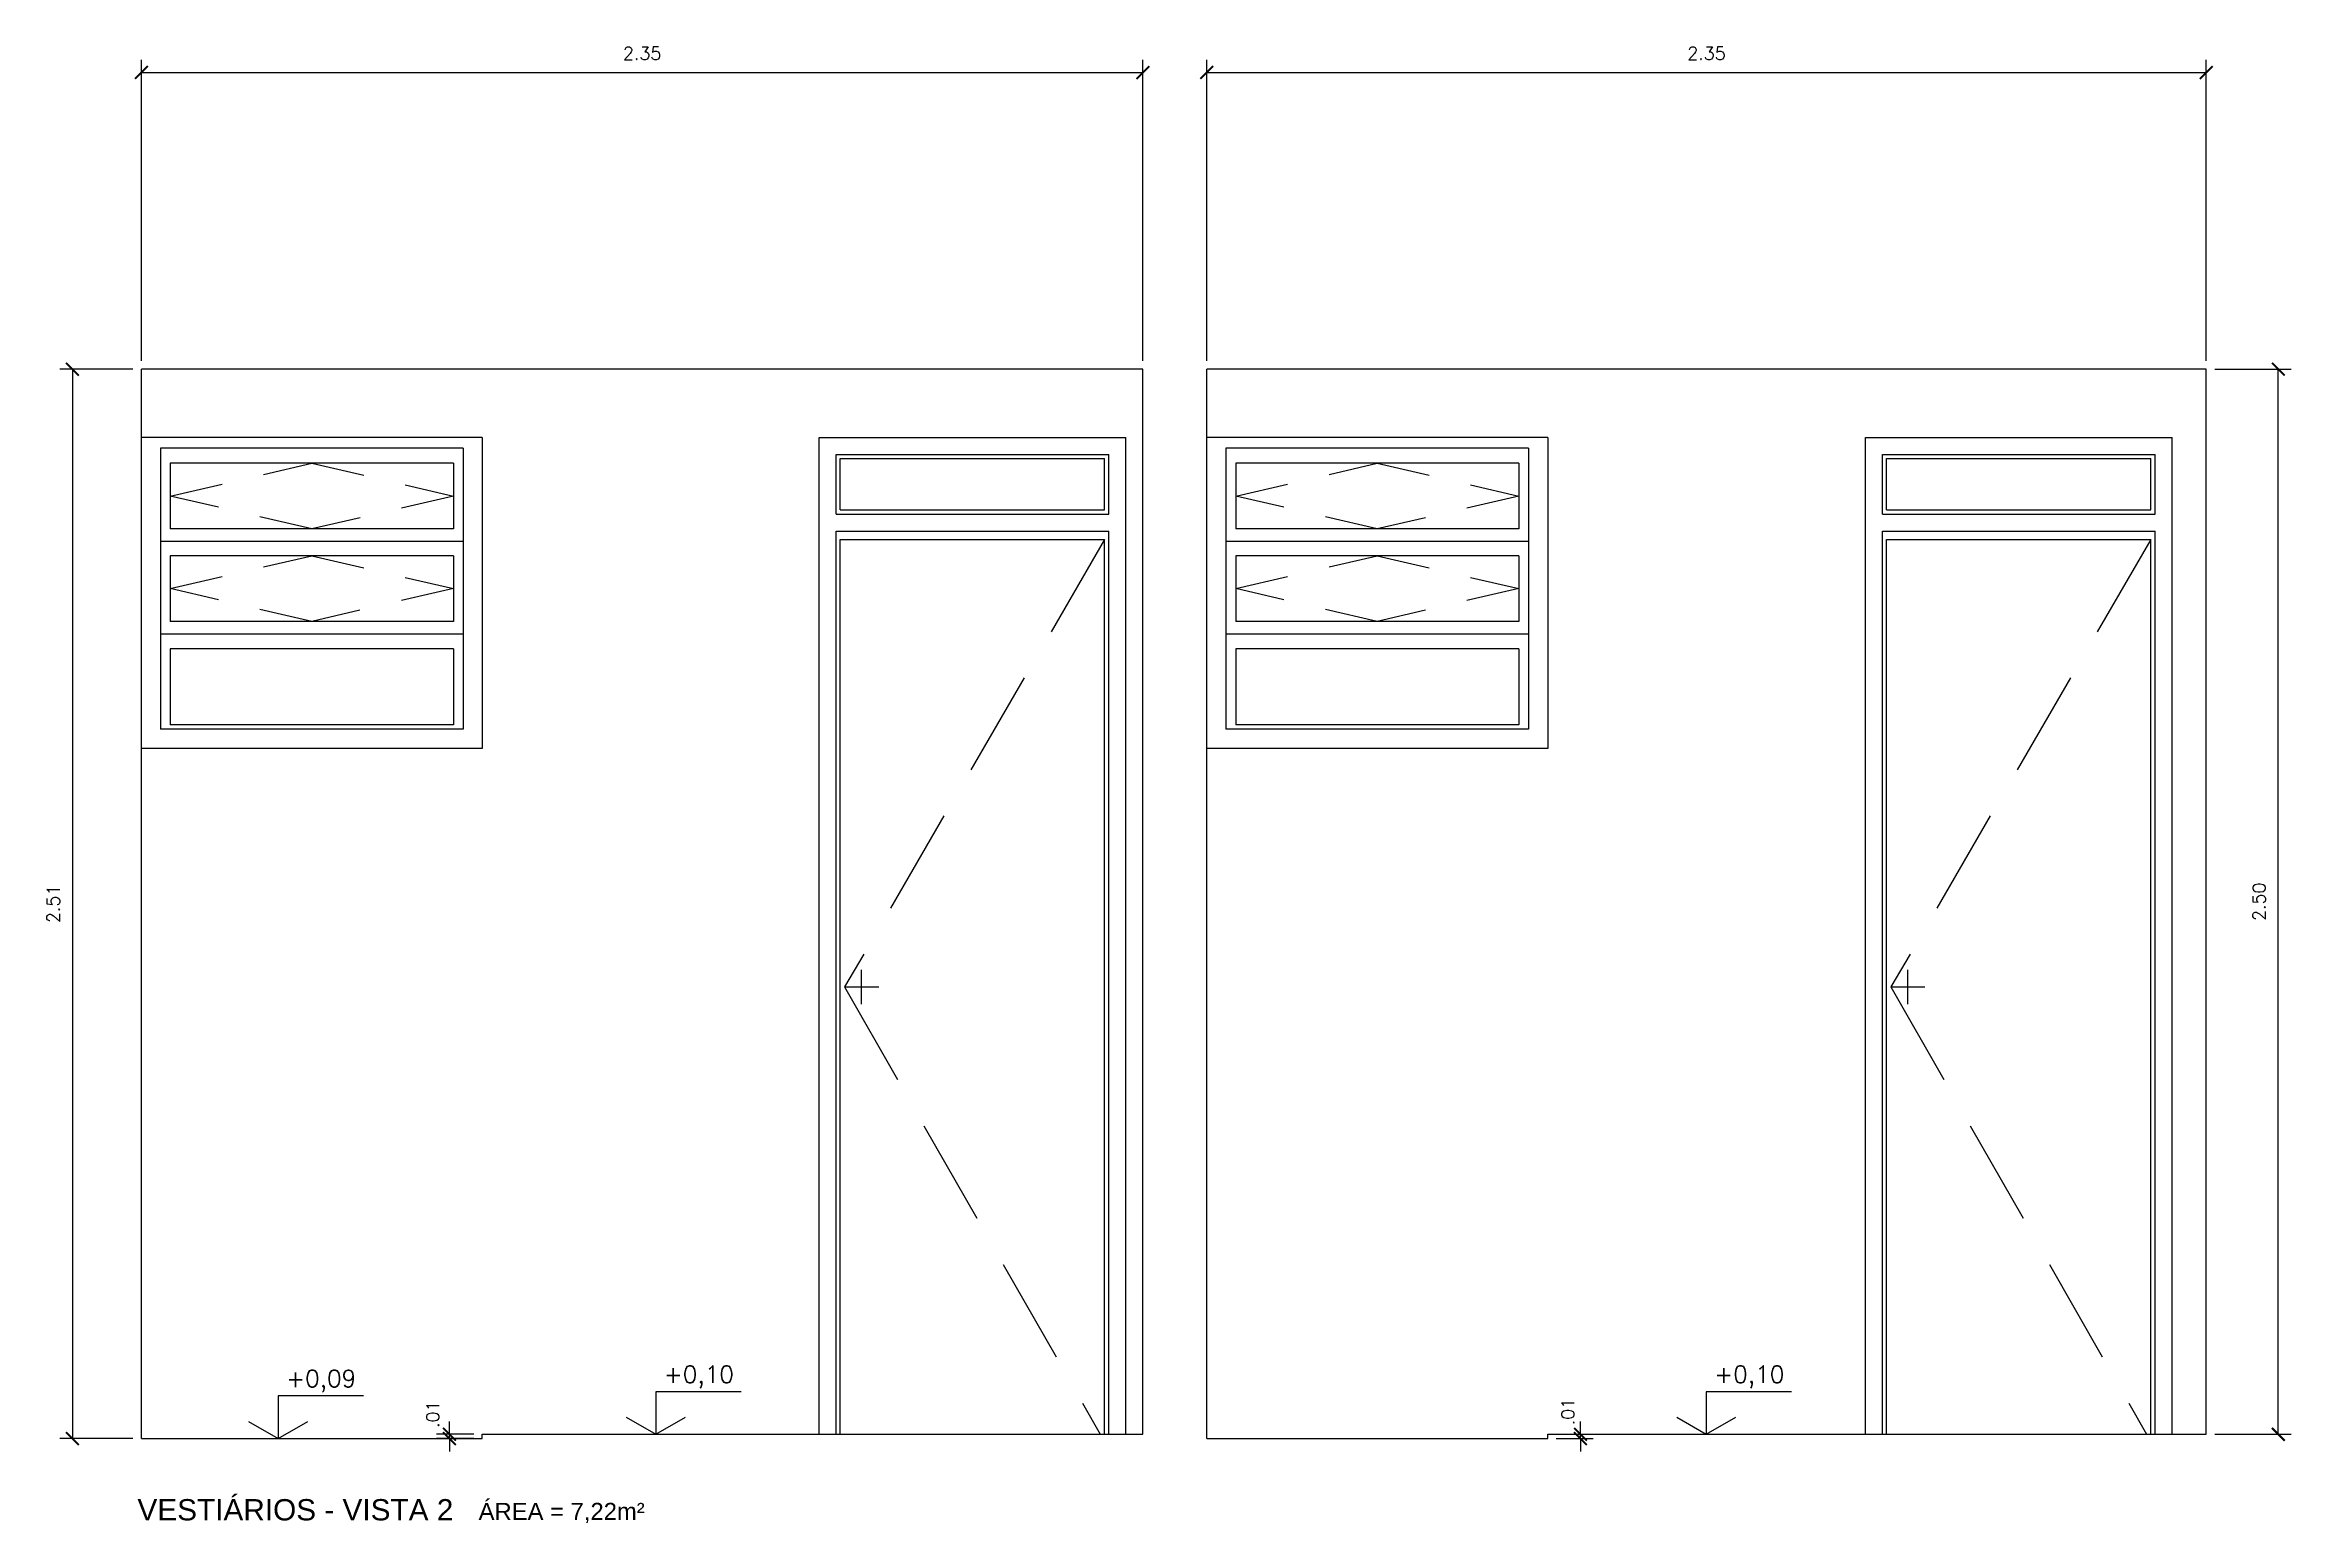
# Model space of a CAD drawing. Header units: millimetres. Extents: x 1 to 250, y 10 to 22.
# Drawn here: x 107.66 to 112.93, y 18.08 to 21.55 of the extents above; entities that cross this region are included whole.
import ezdxf

# ---------------------------------------------------------------- set-up
doc = ezdxf.new("R2010")
doc.units = ezdxf.units.MM
doc.linetypes.add('HIDDEN', pattern=[0.375, 0.25, -0.125])
for name, color, linetype in [('COTAS', 1, 'Continuous'), ('LPROJ', 7, 'HIDDEN'), ('LVISTA01', 8, 'Continuous'), ('LVISTA02', 1, 'Continuous'), ('NOTAS', 2, 'Continuous'), ('REVEST', 2, 'Continuous')]:
    doc.layers.add(name, color=color, linetype=linetype)
doc.styles.add('60-20', font='romans.shx', dxfattribs={"height": 0.03})
doc.styles.add('60-50', font='romans.shx', dxfattribs={"height": 0.075})
doc.styles.add('80-20', font='romans.shx', dxfattribs={"height": 0.04})
doc.styles.add('ARIAL', font='arial.ttf', dxfattribs={"height": 0.05})
doc.dimstyles.new('20', dxfattribs={"dimtxt": 0.1, "dimasz": 0.075, "dimexe": 0.075, "dimexo": 0.05, "dimgap": 0.075, "dimtad": 1, "dimzin": 4, "dimdsep": 46, "dimtxsty": '60-50', "dimblk1": 'ARCHTICK', "dimblk2": 'ARCHTICK', "dimsah": 1, "dimcen": 2.5, "dimclrt": 3, "dimadec": 0, "dimazin": 0, "dimtfac": 1, "dimtmove": 2, "dimatfit": 3, "dimldrblk": 'ARCHTICK', "dimfxl": 1, "dimarcsym": 0})

msp = doc.modelspace()

# ---------------------------------------------------------------- texts
at = {"layer": 'NOTAS', "color": 3, "style": '80-20'}
for s, p in [('+0,10', (109.1153, 18.4117)), ('+0,10', (111.5804, 18.4117)), ('+0,09', (108.229, 18.4017))]:
    msp.add_text(s, height=0.04, dxfattribs=at).set_placement(p)
at = {"layer": 'NOTAS', "style": 'ARIAL'}
for s, height, p in [('VESTIÁRIOS - VISTA 2', 0.05, (107.8802, 18.0888)), ('ÁREA = 7,22m²', 0.04, (108.6808, 18.09))]:
    msp.add_text(s, height=height, dxfattribs=at).set_placement(p)

# ---------------------------------------------------------------- blocks, each defined once
blk = doc.blocks.new('_ARCHTICK')
at = {"color": 0, "linetype": 'ByBlock', "const_width": 0.15}
blk.add_lwpolyline([(-0.5, -0.5), (0.5, 0.5)], dxfattribs=at)
blk = doc.blocks.new('*D66')
at = {"color": 0, "linetype": 'ByBlock'}
for p, q in [((107.8894, 20.8109), (107.8894, 21.5173)), ((110.2396, 20.8109), (110.2396, 21.5173)), ((107.8894, 21.4873), (110.2396, 21.4873))]:
    blk.add_line(p, q, dxfattribs=at)
at = {"layer": 'DEFPOINTS', "color": 0, "linetype": 'ByBlock'}
for p in [(110.2396, 21.4873), (107.8894, 20.7909), (110.2396, 20.7909)]:
    blk.add_point(p, dxfattribs=at)
at = {"color": 0, "linetype": 'ByBlock', "xscale": 0.03, "yscale": 0.03, "zscale": 0.03, "rotation": 180}
blk.add_blockref('_ARCHTICK', (107.8894, 21.4873), dxfattribs=at)
at = {"color": 0, "linetype": 'ByBlock', "xscale": 0.03, "yscale": 0.03, "zscale": 0.03}
blk.add_blockref('_ARCHTICK', (110.2396, 21.4873), dxfattribs=at)
at = {"color": 3, "linetype": 'ByBlock', "insert": (109.0645, 21.5323), "char_height": 0.03, "attachment_point": 5, "style": '60-20'}
blk.add_mtext('2.35', dxfattribs=at)
blk = doc.blocks.new('*D67')
at = {"color": 0, "linetype": 'ByBlock'}
for p, q in [((110.3896, 20.8109), (110.3896, 21.5173)), ((112.7349, 20.8109), (112.7349, 21.5173)), ((110.3896, 21.4873), (112.7349, 21.4873))]:
    blk.add_line(p, q, dxfattribs=at)
at = {"layer": 'DEFPOINTS', "color": 0, "linetype": 'ByBlock'}
for p in [(112.7349, 21.4873), (110.3896, 20.7909), (112.7349, 20.7909)]:
    blk.add_point(p, dxfattribs=at)
at = {"color": 0, "linetype": 'ByBlock', "xscale": 0.03, "yscale": 0.03, "zscale": 0.03, "rotation": 180}
blk.add_blockref('_ARCHTICK', (110.3896, 21.4873), dxfattribs=at)
at = {"color": 0, "linetype": 'ByBlock', "xscale": 0.03, "yscale": 0.03, "zscale": 0.03}
blk.add_blockref('_ARCHTICK', (112.7349, 21.4873), dxfattribs=at)
at = {"color": 3, "linetype": 'ByBlock', "insert": (111.5623, 21.5323), "char_height": 0.03, "attachment_point": 5, "style": '60-20'}
blk.add_mtext('2.35', dxfattribs=at)
blk = doc.blocks.new('*D191')
at = {"color": 0, "linetype": 'ByBlock'}
for p, q in [((107.8694, 20.7909), (107.6977, 20.7909)), ((107.7277, 20.7909), (107.7277, 18.2809)), ((107.8694, 18.2809), (107.6977, 18.2809))]:
    blk.add_line(p, q, dxfattribs=at)
at = {"layer": 'DEFPOINTS', "color": 0, "linetype": 'ByBlock'}
for p in [(107.8894, 20.7909), (107.7277, 18.2809), (107.8894, 18.2809)]:
    blk.add_point(p, dxfattribs=at)
at = {"color": 0, "linetype": 'ByBlock', "xscale": 0.03, "yscale": 0.03, "zscale": 0.03}
for p, rotation in [((107.7277, 20.7909), 90), ((107.7277, 18.2809), 270)]:
    blk.add_blockref('_ARCHTICK', p, dxfattribs=dict(at, rotation=rotation))
at = {"color": 3, "linetype": 'ByBlock', "insert": (107.6827, 19.5359), "char_height": 0.03, "attachment_point": 5, "rotation": 90, "style": '60-20'}
blk.add_mtext('2.51', dxfattribs=at)
blk = doc.blocks.new('*D192')
at = {"color": 0, "linetype": 'ByBlock'}
for p, q in [((108.6694, 18.2909), (108.5821, 18.2909)), ((108.6121, 18.2909), (108.6121, 18.3209)), ((108.6121, 18.2809), (108.6121, 18.2909)), ((108.6121, 18.2809), (108.6121, 18.2909)), ((108.6694, 18.2809), (108.5821, 18.2809)), ((108.6121, 18.2809), (108.6121, 18.2509))]:
    blk.add_line(p, q, dxfattribs=at)
at = {"layer": 'DEFPOINTS', "color": 0, "linetype": 'ByBlock'}
for p in [(108.6121, 18.2909), (108.6894, 18.2909), (108.6894, 18.2809)]:
    blk.add_point(p, dxfattribs=at)
at = {"color": 0, "linetype": 'ByBlock', "xscale": 0.03, "yscale": 0.03, "zscale": 0.03}
for p, rotation in [((108.6121, 18.2909), 270), ((108.6121, 18.2809), 90)]:
    blk.add_blockref('_ARCHTICK', p, dxfattribs=dict(at, rotation=rotation))
at = {"color": 3, "linetype": 'ByBlock', "insert": (108.5731, 18.338), "char_height": 0.03, "attachment_point": 5, "rotation": 90, "style": '60-20'}
blk.add_mtext('.01', dxfattribs=at)
blk = doc.blocks.new('*D193')
at = {"color": 0, "linetype": 'ByBlock'}
for p, q in [((111.2096, 18.2909), (111.2966, 18.2909)), ((111.2666, 18.2909), (111.2666, 18.3209)), ((111.2666, 18.2809), (111.2666, 18.2909)), ((111.2666, 18.2809), (111.2666, 18.2909)), ((111.2096, 18.2809), (111.2966, 18.2809)), ((111.2666, 18.2809), (111.2666, 18.2509))]:
    blk.add_line(p, q, dxfattribs=at)
at = {"layer": 'DEFPOINTS', "color": 0, "linetype": 'ByBlock'}
for p in [(111.1896, 18.2909), (111.2666, 18.2909), (111.1896, 18.2809)]:
    blk.add_point(p, dxfattribs=at)
at = {"color": 0, "linetype": 'ByBlock', "xscale": 0.03, "yscale": 0.03, "zscale": 0.03}
for p, rotation in [((111.2666, 18.2909), 270), ((111.2666, 18.2809), 90)]:
    blk.add_blockref('_ARCHTICK', p, dxfattribs=dict(at, rotation=rotation))
at = {"color": 3, "linetype": 'ByBlock', "insert": (111.237, 18.3442), "char_height": 0.03, "attachment_point": 5, "rotation": 90, "style": '60-20'}
blk.add_mtext('.01', dxfattribs=at)
blk = doc.blocks.new('*D194')
at = {"color": 0, "linetype": 'ByBlock'}
for p, q in [((112.7549, 20.7909), (112.9341, 20.7909)), ((112.9041, 18.2909), (112.9041, 20.7909)), ((112.7549, 18.2909), (112.9341, 18.2909))]:
    blk.add_line(p, q, dxfattribs=at)
at = {"layer": 'DEFPOINTS', "color": 0, "linetype": 'ByBlock'}
for p in [(112.7349, 20.7909), (112.9041, 20.7909), (112.7349, 18.2909)]:
    blk.add_point(p, dxfattribs=at)
at = {"color": 0, "linetype": 'ByBlock', "xscale": 0.03, "yscale": 0.03, "zscale": 0.03}
for p, rotation in [((112.9041, 20.7909), 90), ((112.9041, 18.2909), 270)]:
    blk.add_blockref('_ARCHTICK', p, dxfattribs=dict(at, rotation=rotation))
at = {"color": 3, "linetype": 'ByBlock', "insert": (112.8591, 19.5409), "char_height": 0.03, "attachment_point": 5, "rotation": 90, "style": '60-20'}
blk.add_mtext('2.50', dxfattribs=at)

# ---------------------------------------------------------------- dimensions: what is measured, and where the dimension line sits
at = {"layer": 'COTAS'}
for base, p1, p2, picture, middle in [((110.2396, 21.4873), (107.8894, 20.7909), (110.2396, 20.7909), '*D66', (109.0645, 21.5323)), ((112.7349, 21.4873), (110.3896, 20.7909), (112.7349, 20.7909), '*D67', (111.5623, 21.5323))]:
    dim = msp.add_linear_dim(base=base, p1=p1, p2=p2, dimstyle='20', override={"dimtxt": 0.02, "dimasz": 0.03, "dimexe": 0.03, "dimexo": 0.02, "dimgap": 0.03, "dimtxsty": '60-20'}, dxfattribs=at)
    dim.commit()
    dim.dimension.update_dxf_attribs({"geometry": picture, "text_midpoint": middle})
for base, p1, p2, picture, middle in [((107.7277, 18.2809), (107.8894, 20.7909), (107.8894, 18.2809), '*D191', (107.6827, 19.5359)), ((112.9041, 20.7909), (112.7349, 18.2909), (112.7349, 20.7909), '*D194', (112.8591, 19.5409))]:
    dim = msp.add_linear_dim(base=base, p1=p1, p2=p2, angle=90, dimstyle='20', override={"dimtxt": 0.02, "dimasz": 0.03, "dimexe": 0.03, "dimexo": 0.02, "dimgap": 0.03, "dimtxsty": '60-20'}, dxfattribs=at)
    dim.commit()
    dim.dimension.update_dxf_attribs({"geometry": picture, "text_midpoint": middle})
for base, p1, p2, picture, middle in [((108.6121, 18.2909), (108.6894, 18.2809), (108.6894, 18.2909), '*D192', (108.5731, 18.338)), ((111.2666, 18.2909), (111.1896, 18.2809), (111.1896, 18.2909), '*D193', (111.237, 18.3442))]:
    dim = msp.add_linear_dim(base=base, p1=p1, p2=p2, angle=90, dimstyle='20', override={"dimtxt": 0.02, "dimasz": 0.03, "dimexe": 0.03, "dimexo": 0.02, "dimgap": 0.03, "dimtxsty": '60-20'}, dxfattribs=at)
    dim.commit()
    dim.dimension.update_dxf_attribs({"geometry": picture, "text_midpoint": middle, "dimtype": 160})

# ---------------------------------------------------------------- linework, layer by layer
at = {"layer": 'LPROJ', "ltscale": 0.5}
for p, q in [((107.9571, 20.4931), (108.2894, 20.5703)), ((108.2894, 20.5703), (108.6216, 20.4931)), ((110.4574, 20.4931), (110.7896, 20.5703)), ((110.7896, 20.5703), (111.1219, 20.4931)), ((108.2894, 20.4159), (107.9571, 20.4931)), ((108.6216, 20.4931), (108.2894, 20.4159)), ((110.7896, 20.4159), (110.4574, 20.4931)), ((111.1219, 20.4931), (110.7896, 20.4159)), ((107.9571, 20.2759), (108.2894, 20.3529)), ((108.2894, 20.3529), (108.6216, 20.2759)), ((110.4574, 20.2759), (110.7896, 20.3529)), ((110.7896, 20.3529), (111.1219, 20.2759)), ((108.2894, 20.1988), (107.9571, 20.2759)), ((108.6216, 20.2759), (108.2894, 20.1988)), ((110.7896, 20.1988), (110.4574, 20.2759)), ((111.1219, 20.2759), (110.7896, 20.1988))]:
    msp.add_line(p, q, dxfattribs=at)
at = {"layer": 'LPROJ'}
for p, q in [((110.1496, 20.3909), (109.5396, 19.3409)), ((112.605, 20.3909), (111.995, 19.3409)), ((109.5396, 19.3409), (110.1396, 18.2909)), ((111.995, 19.3409), (112.595, 18.2909))]:
    msp.add_line(p, q, dxfattribs=at)
at = {"layer": 'LVISTA01'}
for p, q in [((107.9571, 20.5703), (107.9571, 20.4159)), ((108.6216, 20.5703), (107.9571, 20.5703)), ((108.6216, 20.5703), (108.6216, 20.4159)), ((110.4574, 20.5703), (110.4574, 20.4159)), ((111.1219, 20.5703), (110.4574, 20.5703)), ((111.1219, 20.5703), (111.1219, 20.4159)), ((108.6216, 20.4159), (107.9571, 20.4159)), ((111.1219, 20.4159), (110.4574, 20.4159)), ((108.6444, 20.3863), (107.9344, 20.3863)), ((108.6216, 20.3529), (107.9571, 20.3529)), ((107.9571, 20.3529), (107.9571, 20.1988)), ((108.6216, 20.3529), (108.6216, 20.1988)), ((111.1446, 20.3863), (110.4346, 20.3863)), ((111.1219, 20.3529), (110.4574, 20.3529)), ((110.4574, 20.3529), (110.4574, 20.1988)), ((111.1219, 20.3529), (111.1219, 20.1988)), ((108.6216, 20.1988), (107.9571, 20.1988)), ((111.1219, 20.1988), (110.4574, 20.1988)), ((108.6444, 20.1688), (107.9344, 20.1688)), ((111.1446, 20.1688), (110.4346, 20.1688)), ((108.6216, 20.1343), (107.9571, 20.1343)), ((107.9571, 20.1343), (107.9571, 19.9559)), ((108.6216, 20.1343), (108.6216, 19.9559)), ((111.1219, 20.1343), (110.4574, 20.1343)), ((110.4574, 20.1343), (110.4574, 19.9559)), ((111.1219, 20.1343), (111.1219, 19.9559)), ((108.6216, 19.9559), (107.9571, 19.9559)), ((111.1219, 19.9559), (110.4574, 19.9559))]:
    msp.add_line(p, q, dxfattribs=at)
at = {"layer": 'LVISTA02'}
for p, q in [((108.6894, 20.6309), (107.8894, 20.6309)), ((108.6894, 20.6309), (108.6894, 19.9009)), ((109.4796, 18.2909), (109.4796, 20.6309)), ((109.4796, 20.6309), (110.1996, 20.6309)), ((110.1996, 18.2909), (110.1996, 20.6309)), ((111.1896, 20.6309), (110.3896, 20.6309)), ((111.1896, 20.6309), (111.1896, 19.9009)), ((111.935, 18.2909), (111.935, 20.6309)), ((111.935, 20.6309), (112.655, 20.6309)), ((112.655, 18.2909), (112.655, 20.6309)), ((107.9344, 20.6059), (107.9344, 19.9459)), ((108.6444, 20.6059), (107.9344, 20.6059)), ((108.6444, 20.6059), (108.6444, 19.9459)), ((109.5196, 20.5909), (110.1596, 20.5909)), ((109.5196, 20.4509), (109.5196, 20.5909)), ((109.5296, 20.5809), (110.1496, 20.5809)), ((109.5296, 20.4609), (109.5296, 20.5809)), ((110.1496, 20.4609), (110.1496, 20.5809)), ((110.1596, 20.4509), (110.1596, 20.5909)), ((110.4346, 20.6059), (110.4346, 19.9459)), ((111.1446, 20.6059), (110.4346, 20.6059)), ((111.1446, 20.6059), (111.1446, 19.9459)), ((111.975, 20.5909), (112.615, 20.5909)), ((111.975, 20.4509), (111.975, 20.5909)), ((111.985, 20.5809), (112.605, 20.5809)), ((111.985, 20.4609), (111.985, 20.5809)), ((112.605, 20.4609), (112.605, 20.5809)), ((112.615, 20.4509), (112.615, 20.5909)), ((109.5296, 20.4609), (110.1496, 20.4609)), ((111.985, 20.4609), (112.605, 20.4609)), ((109.5196, 20.4509), (110.1596, 20.4509)), ((109.5196, 18.2909), (109.5196, 20.4109)), ((109.5196, 20.4109), (110.1596, 20.4109)), ((110.1596, 18.2909), (110.1596, 20.4109)), ((111.975, 20.4509), (112.615, 20.4509)), ((111.975, 18.2909), (111.975, 20.4109)), ((111.975, 20.4109), (112.615, 20.4109)), ((112.615, 18.2909), (112.615, 20.4109)), ((109.5296, 18.2909), (109.5296, 20.3909)), ((109.5296, 20.3909), (110.1496, 20.3909)), ((110.1496, 18.2909), (110.1496, 20.3909)), ((111.985, 18.2909), (111.985, 20.3909)), ((111.985, 20.3909), (112.605, 20.3909)), ((112.605, 18.2909), (112.605, 20.3909)), ((108.6444, 19.9459), (107.9344, 19.9459)), ((111.1446, 19.9459), (110.4346, 19.9459)), ((108.6894, 19.9009), (107.8894, 19.9009)), ((111.1896, 19.9009), (110.3896, 19.9009))]:
    msp.add_line(p, q, dxfattribs=at)
at = {"layer": 'NOTAS'}
for p, q in [((109.5796, 19.3009), (109.5796, 19.3809)), ((112.035, 19.3009), (112.035, 19.3809)), ((109.5396, 19.3409), (109.6196, 19.3409)), ((111.995, 19.3409), (112.075, 19.3409))]:
    msp.add_line(p, q, dxfattribs=at)
for points in [[(108.4104, 18.3809), (108.2104, 18.3809), (108.2104, 18.2809)], [(109.2966, 18.3909), (109.0966, 18.3909), (109.0966, 18.2909)], [(111.7618, 18.3909), (111.5618, 18.3909), (111.5618, 18.2909)]]:
    msp.add_lwpolyline(points, dxfattribs=at)
at = {"layer": 'NOTAS', "color": 3}
for points in [[(108.1411, 18.3209), (108.2104, 18.2809), (108.2797, 18.3209)], [(109.0273, 18.3309), (109.0966, 18.2909), (109.1659, 18.3309)], [(111.4925, 18.3309), (111.5618, 18.2909), (111.6311, 18.3309)]]:
    msp.add_lwpolyline(points, dxfattribs=at)
at = {"layer": 'REVEST'}
for p, q in [((107.8894, 18.2809), (107.8894, 20.7909)), ((110.2396, 20.7909), (107.8894, 20.7909)), ((110.2396, 18.2909), (110.2396, 20.7909)), ((112.7349, 20.7909), (110.3896, 20.7909)), ((110.3896, 18.2809), (110.3896, 20.7909)), ((112.7349, 18.2909), (112.7349, 20.7909)), ((108.6894, 18.2909), (110.2396, 18.2909)), ((108.6894, 18.2809), (108.6894, 18.2909)), ((111.1896, 18.2909), (112.7349, 18.2909)), ((111.1896, 18.2809), (111.1896, 18.2909)), ((107.8894, 18.2809), (108.6894, 18.2809)), ((110.3896, 18.2809), (111.1896, 18.2809))]:
    msp.add_line(p, q, dxfattribs=at)

msp.set_redraw_order([(e.dxf.handle, doc.entitydb.next_handle()) for e in msp.query("TEXT MTEXT ATTDEF DIMENSION ARC_DIMENSION")])  # texts and dimensions are drawn at this point

doc.saveas('drawing.dxf')
